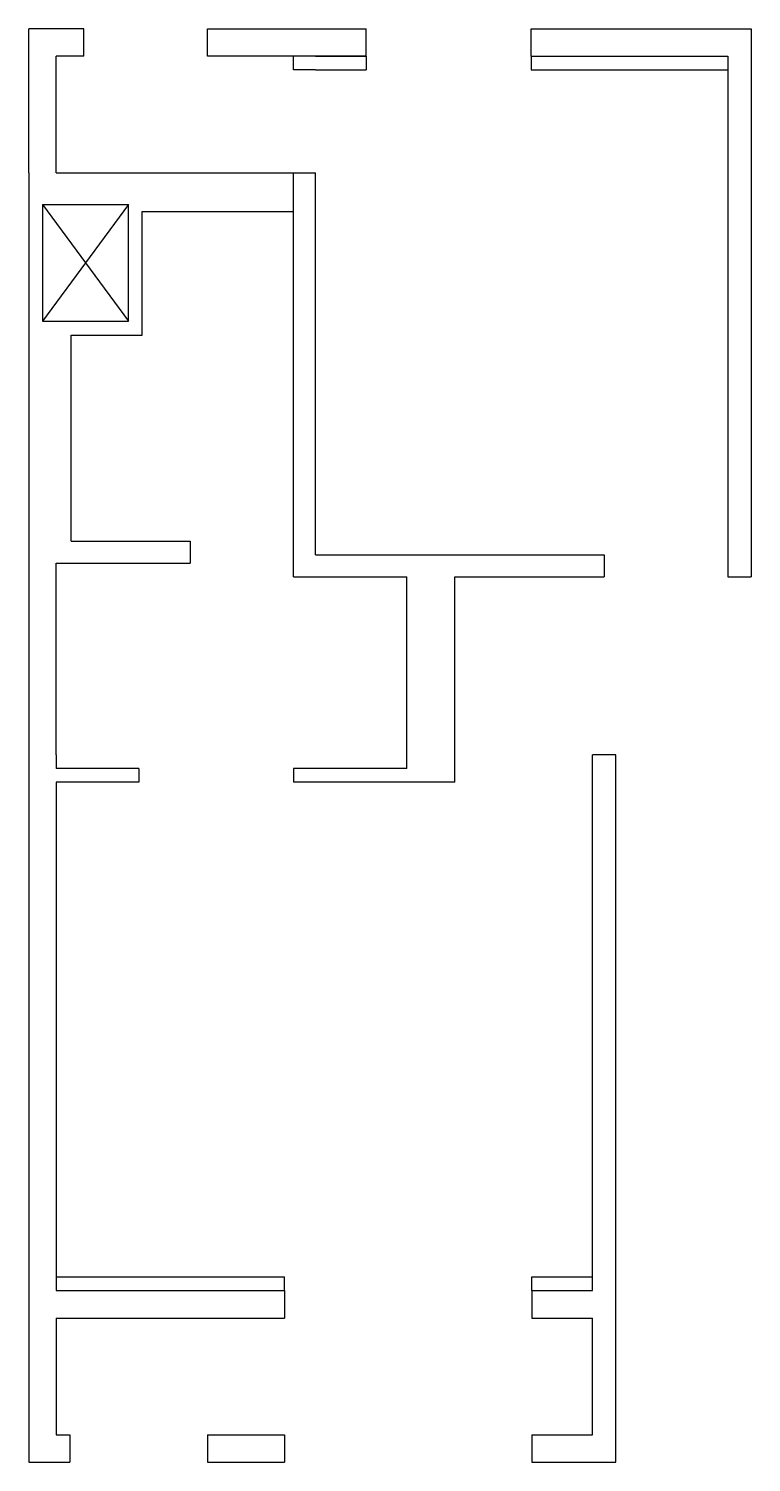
# Model space of a CAD drawing. Header units: millimetres. Extents: x 346859 to 753976, y -86090 to 5333.
# Drawn here: x 486105 to 491360, y -32663 to -22228 of the extents above; entities that cross this region are included whole.
import ezdxf

# ---------------------------------------------------------------- set-up
doc = ezdxf.new("R2010")
doc.units = ezdxf.units.MM
doc.header["$LTSCALE"] = 60
doc.layers.add('2CONTINUOUS', color=2, linetype='Continuous')
doc.layers.add('ac-wall-fin', color=3, linetype='Continuous')

msp = doc.modelspace()

# ---------------------------------------------------------------- linework, layer by layer
at = {"layer": '2CONTINUOUS'}
for p, q in [((486105, -23278.5), (486105, -22228.5)), ((486505, -22228.5), (486105, -22228.5)), ((486505, -22428.5), (486505, -22228.5)), ((487405, -22228.5), (488560, -22228.5)), ((487405, -22428.5), (487405, -22228.5)), ((488560, -22428.5), (488560, -22228.5)), ((489760, -22428.5), (489760, -22228.5)), ((489760, -22228.5), (491360, -22228.5)), ((491360, -22228.5), (491360, -26058.5)), ((486305, -23278.5), (486305, -22428.5)), ((486505, -22428.5), (486305, -22428.5)), ((488560, -22428.5), (487405, -22428.5)), ((488190, -22428.5), (488560, -22428.5)), ((489760, -22428.5), (491190, -22428.5)), ((491190, -22428.5), (491190, -26058.5)), ((486105, -23278.5), (486105, -32663.5)), ((486305, -23278.5), (488030, -23278.5)), ((488030, -23428.5), (488030, -23278.5)), ((488030, -23278.5), (488190, -23278.5)), ((488190, -23428.5), (488190, -23278.5)), ((488030, -23578.5), (488030, -23428.5)), ((488190, -23578.5), (488190, -23428.5)), ((486205, -23508.5), (486830, -23508.5)), ((486205, -23508.5), (486205, -24358.5)), ((486830, -23508.5), (486205, -24358.5)), ((486205, -23508.5), (486830, -24358.5)), ((486830, -24358.5), (486830, -23508.5)), ((486930, -24458.5), (486930, -23558.5)), ((486930, -23558.5), (488030, -23558.5)), ((488030, -26218.5), (488030, -23578.5)), ((488190, -25978.5), (488190, -23578.5)), ((486205, -24358.5), (486830, -24358.5)), ((486415, -24458.5), (486930, -24458.5)), ((486415, -25958.5), (486415, -24458.5)), ((486415, -25958.5), (487280, -25958.5)), ((487280, -25958.5), (487280, -26118.5)), ((488190, -26058.5), (488190, -25978.5)), ((488190, -26058.5), (490290, -26058.5)), ((490290, -26058.5), (490290, -26218.5)), ((491190, -26058.5), (491190, -26218.5)), ((491360, -26058.5), (491360, -26218.5)), ((486305, -27513.5), (486305, -26118.5)), ((486305, -26118.5), (487280, -26118.5)), ((488030, -26218.5), (488855, -26218.5)), ((488855, -27513.5), (488855, -26218.5)), ((489205, -27513.5), (489205, -26218.5)), ((489205, -26218.5), (490290, -26218.5)), ((491190, -26218.5), (491360, -26218.5)), ((486305, -27513.5), (486305, -27613.5)), ((488855, -27613.5), (488855, -27513.5)), ((489205, -27713.5), (489205, -27513.5)), ((490205, -31413.5), (490205, -27513.5)), ((490375, -27513.5), (490205, -27513.5)), ((490375, -31313.5), (490375, -27513.5)), ((486905, -27613.5), (486305, -27613.5)), ((486905, -27613.5), (486905, -27713.5)), ((488855, -27613.5), (488030, -27613.5)), ((488030, -27613.5), (488030, -27713.5)), ((486905, -27713.5), (486305, -27713.5)), ((486305, -27713.5), (486305, -31413.5)), ((488855, -27713.5), (488030, -27713.5)), ((489205, -27713.5), (488855, -27713.5)), ((490375, -31463.5), (490375, -31313.5)), ((486305, -31413.5), (487965, -31413.5)), ((487965, -31413.5), (487965, -31613.5)), ((489765, -31413.5), (490205, -31413.5)), ((489765, -31413.5), (489765, -31613.5)), ((490375, -32663.5), (490375, -31463.5)), ((486305, -31613.5), (487965, -31613.5)), ((486305, -31613.5), (486305, -32463.5)), ((489765, -31613.5), (490205, -31613.5)), ((490205, -32463.5), (490205, -31613.5)), ((486305, -32463.5), (486405, -32463.5)), ((486405, -32463.5), (486405, -32663.5)), ((487405, -32463.5), (487405, -32663.5)), ((487405, -32463.5), (487965, -32463.5)), ((487965, -32463.5), (487965, -32663.5)), ((489765, -32463.5), (489765, -32663.5)), ((489765, -32463.5), (490205, -32463.5)), ((486105, -32663.5), (486405, -32663.5)), ((487405, -32663.5), (487965, -32663.5)), ((489765, -32663.5), (490375, -32663.5))]:
    msp.add_line(p, q, dxfattribs=at)
at = {"layer": 'ac-wall-fin'}
for p, q in [((488030, -22528.5), (488030, -22428.5)), ((488560, -22428.5), (488560, -22528.5)), ((489760, -22428.5), (489760, -22528.5)), ((488190, -22528.5), (488030, -22528.5)), ((488190, -22528.5), (488560, -22528.5)), ((489760, -22528.5), (491190, -22528.5)), ((486305, -31313.5), (487965, -31313.5)), ((487965, -31413.5), (487965, -31313.5)), ((489765, -31413.5), (489765, -31313.5)), ((489765, -31313.5), (490205, -31313.5))]:
    msp.add_line(p, q, dxfattribs=at)

doc.saveas('drawing.dxf')
